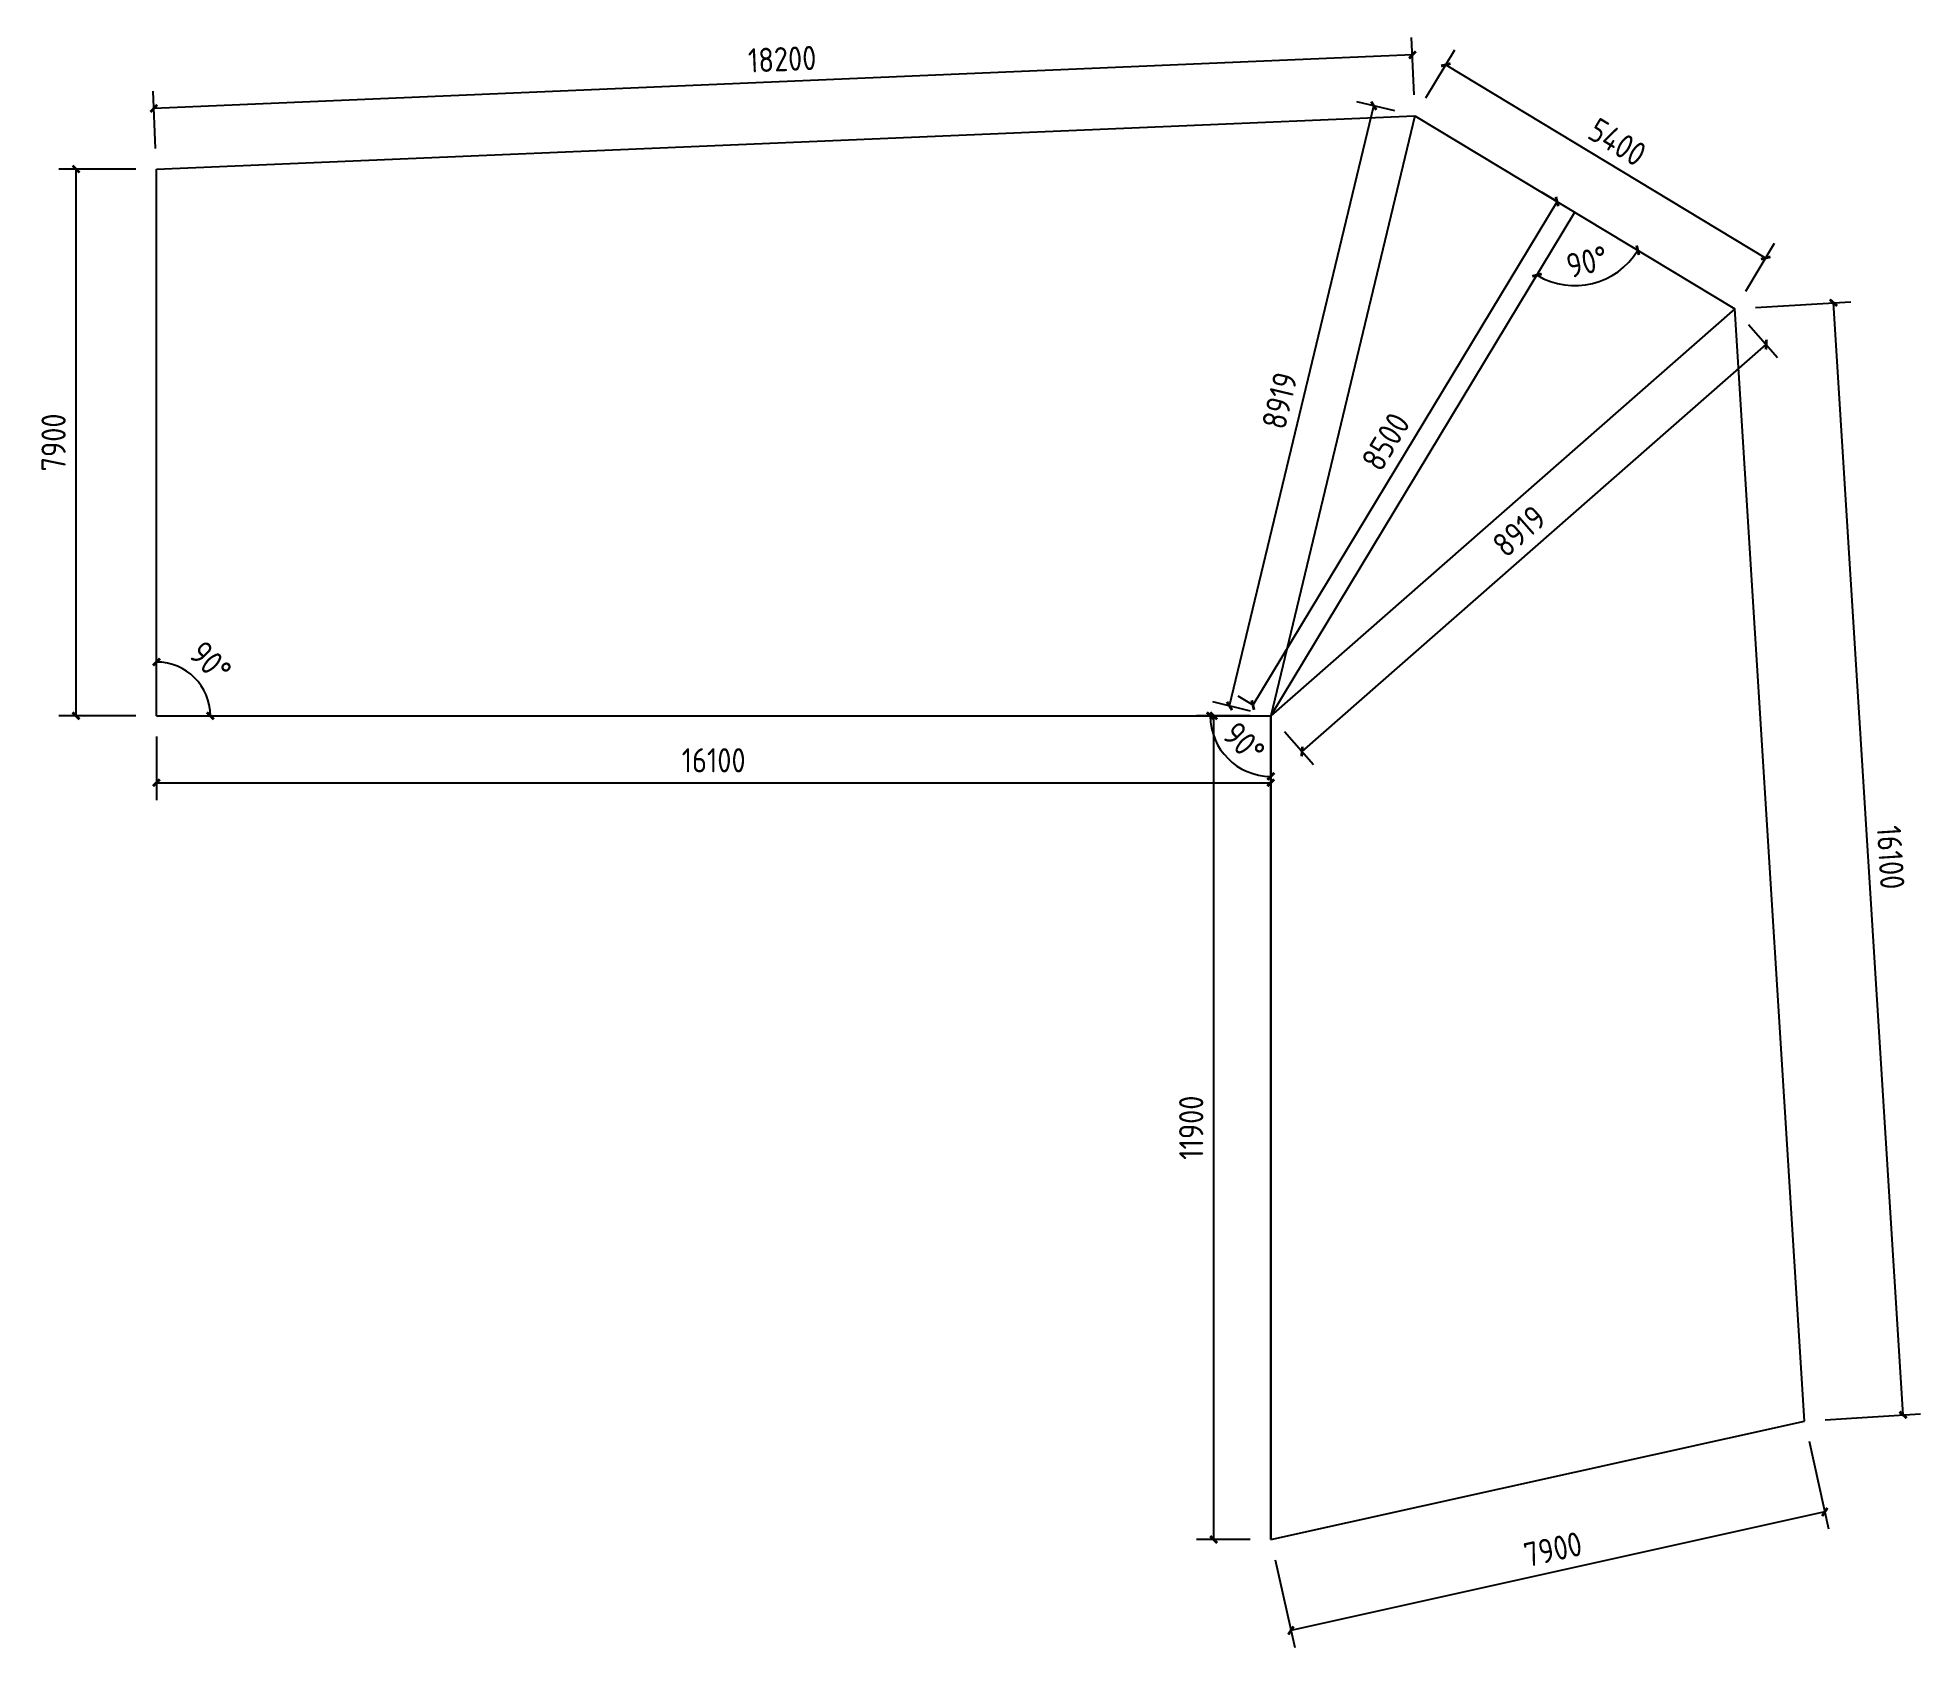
# Model space of a CAD drawing. Extents: x 23521 to 169118, y -86502 to 21244.
# Drawn here: x 141916 to 169118, y -54895 to -31637 of the extents above; entities that cross this region are included whole.
import ezdxf

# ---------------------------------------------------------------- set-up
doc = ezdxf.new("R2010")
doc.units = 0
doc.header["$LTSCALE"] = 1000
doc.header["$MEASUREMENT"] = 0
doc.styles.get("Standard").update_dxf_attribs({"font": 'gbenor.shx', "bigfont": 'gbcbig.shx'})
doc.dimstyles.get("Standard").update_dxf_attribs({"dimscale": 100, "dimtxt": 3.5, "dimasz": 1, "dimexe": 2.5, "dimexo": 3, "dimgap": 1.5, "dimtad": 1, "dimdec": 0, "dimzin": 0, "dimdsep": 46, "dimtxsty": 'Standard', "dimblk": 'ARCHTICK', "dimcen": 0.09, "dimadec": 0, "dimazin": 0, "dimtfac": 1, "dimtdec": 0, "dimtix": 1, "dimtmove": 2, "dimatfit": 3, "dimfxl": 1, "dimtolj": 1, "dimtzin": 0, "dimarcsym": 0})

msp = doc.modelspace()

# ---------------------------------------------------------------- blocks, each defined once
blk = doc.blocks.new('_ArchTick')
at = {"color": 0, "linetype": 'ByBlock', "const_width": 0.4}
blk.add_lwpolyline([(-0.5, -0.5), (0.5, 0.5)], dxfattribs=at)
blk = doc.blocks.new('*D3')
at = {"color": 0, "lineweight": -2}
for p, q in [((159136, -41293), (161220, -32621)), ((161524, -32695), (160977, -32563)), ((159441, -41366), (158893, -41235))]:
    blk.add_line(p, q, dxfattribs=at)
at = {"layer": 'Defpoints', "color": 0}
for p in [(161220, -32621), (161816, -32765), (159733, -41436)]:
    blk.add_point(p, dxfattribs=at)
at = {"color": 0, "lineweight": -2, "xscale": 100, "yscale": 100, "zscale": 100}
for p, rotation in [((161220, -32621), 76.48913274497694), ((159136, -41293), 256.4891327449769)]:
    blk.add_blockref('_ArchTick', p, dxfattribs=dict(at, rotation=rotation))
at = {"color": 0, "insert": (159862, -36881), "char_height": 350, "attachment_point": 5, "rotation": 76.4891}
blk.add_mtext('\\A1;8919', dxfattribs=at)
blk = doc.blocks.new('*D4')
at = {"color": 0, "lineweight": -2}
for p, q in [((163871, -34006), (163655, -33875)), ((163869, -34005), (159474, -41280)), ((159476, -41281), (159260, -41151))]:
    blk.add_line(p, q, dxfattribs=at)
at = {"layer": 'Defpoints', "color": 0}
for p in [(164127, -34161), (159474, -41280), (159733, -41436)]:
    blk.add_point(p, dxfattribs=at)
at = {"color": 0, "lineweight": -2, "xscale": 100, "yscale": 100, "zscale": 100}
for p, rotation in [((163869, -34005), 58.86683666106142), ((159474, -41280), 238.8668366610614)]:
    blk.add_blockref('_ArchTick', p, dxfattribs=dict(at, rotation=rotation))
at = {"color": 0, "insert": (161393, -37474), "char_height": 350, "attachment_point": 5, "rotation": 58.8668}
blk.add_mtext('\\A1;8500', dxfattribs=at)
blk = doc.blocks.new('*D5')
at = {"color": 0, "lineweight": -2}
for p, q in [((161971, -32508), (162390, -31815)), ((162261, -32029), (166883, -34821)), ((166594, -35300), (167012, -34607))]:
    blk.add_line(p, q, dxfattribs=at)
at = {"layer": 'Defpoints', "color": 0}
for p in [(161816, -32765), (166883, -34821), (166438, -35557)]:
    blk.add_point(p, dxfattribs=at)
at = {"color": 0, "lineweight": -2, "xscale": 100, "yscale": 100, "zscale": 100}
for p, rotation in [((162261, -32029), 148.8668366610609), ((166883, -34821), 328.8668366610609)]:
    blk.add_blockref('_ArchTick', p, dxfattribs=dict(at, rotation=rotation))
at = {"color": 0, "insert": (164740, -33146), "char_height": 350, "attachment_point": 5, "rotation": 328.8668}
blk.add_mtext('\\A1;5400', dxfattribs=at)
blk = doc.blocks.new('*D6')
at = {"color": 0, "lineweight": -2}
for p, q in [((161803, -32465), (161768, -31637)), ((161779, -31887), (143595, -32659)), ((143620, -33237), (143585, -32409))]:
    blk.add_line(p, q, dxfattribs=at)
at = {"layer": 'Defpoints', "color": 0}
for p in [(143595, -32659), (161816, -32765), (143633, -33536)]:
    blk.add_point(p, dxfattribs=at)
at = {"color": 0, "lineweight": -2, "xscale": 100, "yscale": 100, "zscale": 100}
for p, rotation in [((161779, -31887), 2.430150002949434), ((143595, -32659), 182.4301500029494)]:
    blk.add_blockref('_ArchTick', p, dxfattribs=dict(at, rotation=rotation))
at = {"color": 0, "insert": (152673, -31948), "char_height": 350, "attachment_point": 5, "rotation": 2.4302}
blk.add_mtext('\\A1;18200', dxfattribs=at)
blk = doc.blocks.new('*D7')
at = {"color": 0, "lineweight": -2}
for p, q in [((143333, -33536), (142221, -33536)), ((142471, -41436), (142471, -33536)), ((143333, -41436), (142221, -41436))]:
    blk.add_line(p, q, dxfattribs=at)
at = {"layer": 'Defpoints', "color": 0}
for p in [(142471, -33536), (143633, -33536), (143633, -41436)]:
    blk.add_point(p, dxfattribs=at)
at = {"color": 0, "lineweight": -2, "xscale": 100, "yscale": 100, "zscale": 100}
for p, rotation in [((142471, -33536), 90), ((142471, -41436), 270)]:
    blk.add_blockref('_ArchTick', p, dxfattribs=dict(at, rotation=rotation))
at = {"color": 0, "insert": (142146, -37486), "char_height": 350, "attachment_point": 5, "rotation": 90}
blk.add_mtext('\\A1;7900', dxfattribs=at)
blk = doc.blocks.new('*D8')
at = {"color": 0, "lineweight": -2}
for p, q in [((143633, -41736), (143633, -42653)), ((159733, -41736), (159733, -42653)), ((143633, -42403), (159733, -42403))]:
    blk.add_line(p, q, dxfattribs=at)
at = {"layer": 'Defpoints', "color": 0}
for p in [(143633, -41436), (159733, -41436), (159733, -42403)]:
    blk.add_point(p, dxfattribs=at)
at = {"color": 0, "lineweight": -2, "xscale": 100, "yscale": 100, "zscale": 100, "rotation": 180}
blk.add_blockref('_ArchTick', (143633, -42403), dxfattribs=at)
at = {"color": 0, "lineweight": -2, "xscale": 100, "yscale": 100, "zscale": 100}
blk.add_blockref('_ArchTick', (159733, -42403), dxfattribs=at)
at = {"color": 0, "insert": (151683, -42078), "char_height": 350, "attachment_point": 5}
blk.add_mtext('\\A1;16100', dxfattribs=at)
blk = doc.blocks.new('*D9')
at = {"color": 0, "lineweight": -2}
for p, q in [((159433, -41436), (158658, -41436)), ((158908, -53336), (158908, -41436)), ((159433, -53336), (158658, -53336))]:
    blk.add_line(p, q, dxfattribs=at)
at = {"layer": 'Defpoints', "color": 0}
for p in [(158908, -41436), (159733, -41436), (159733, -53336)]:
    blk.add_point(p, dxfattribs=at)
at = {"color": 0, "lineweight": -2, "xscale": 100, "yscale": 100, "zscale": 100}
for p, rotation in [((158908, -41436), 90), ((158908, -53336), 270)]:
    blk.add_blockref('_ArchTick', p, dxfattribs=dict(at, rotation=rotation))
at = {"color": 0, "insert": (158583, -47386), "char_height": 350, "attachment_point": 5, "rotation": 90}
blk.add_mtext('\\A1;11900', dxfattribs=at)
blk = doc.blocks.new('*D10')
at = {"color": 0, "lineweight": -2}
for p, q in [((166738, -35538), (168111, -35452)), ((168868, -51536), (167862, -35467)), ((167744, -51606), (169118, -51520))]:
    blk.add_line(p, q, dxfattribs=at)
at = {"layer": 'Defpoints', "color": 0}
for p in [(166438, -35557), (167862, -35467), (167445, -51625)]:
    blk.add_point(p, dxfattribs=at)
at = {"color": 0, "lineweight": -2, "xscale": 100, "yscale": 100, "zscale": 100}
for p, rotation in [((167862, -35467), 93.58448130998009), ((168868, -51536), 273.5844813099801)]:
    blk.add_blockref('_ArchTick', p, dxfattribs=dict(at, rotation=rotation))
at = {"color": 0, "insert": (168689, -43481), "char_height": 350, "attachment_point": 5, "rotation": 273.5845}
blk.add_mtext('\\A1;16100', dxfattribs=at)
blk = doc.blocks.new('*D11')
at = {"color": 0, "lineweight": -2}
for p, q in [((167510, -51918), (167791, -53183)), ((167737, -52939), (160024, -54651)), ((159798, -53629), (160078, -54895))]:
    blk.add_line(p, q, dxfattribs=at)
at = {"layer": 'Defpoints', "color": 0}
for p in [(167445, -51625), (159733, -53336), (160024, -54651)]:
    blk.add_point(p, dxfattribs=at)
at = {"color": 0, "lineweight": -2, "xscale": 100, "yscale": 100, "zscale": 100}
for p, rotation in [((167737, -52939), 12.51020279251808), ((160024, -54651), 192.5102027925181)]:
    blk.add_blockref('_ArchTick', p, dxfattribs=dict(at, rotation=rotation))
at = {"color": 0, "insert": (163810, -53478), "char_height": 350, "attachment_point": 5, "rotation": 12.5102}
blk.add_mtext('\\A1;7900', dxfattribs=at)
blk = doc.blocks.new('*D12')
at = {"color": 0, "lineweight": -2}
for p, q in [((166636, -35782), (167055, -36260)), ((160184, -41952), (166890, -36072)), ((159930, -41662), (160349, -42140))]:
    blk.add_line(p, q, dxfattribs=at)
at = {"layer": 'Defpoints', "color": 0}
for p in [(166438, -35557), (166890, -36072), (159733, -41436)]:
    blk.add_point(p, dxfattribs=at)
at = {"color": 0, "lineweight": -2, "xscale": 100, "yscale": 100, "zscale": 100}
for p, rotation in [((166890, -36072), 41.24454057714556), ((160184, -41952), 221.2445405771455)]:
    blk.add_blockref('_ArchTick', p, dxfattribs=dict(at, rotation=rotation))
at = {"color": 0, "insert": (163323, -38767), "char_height": 350, "attachment_point": 5, "rotation": 41.2445}
blk.add_mtext('\\A1;8919', dxfattribs=at)
blk = doc.blocks.new('*D13')
at = {"color": 0, "lineweight": -2}
blk.add_arc((164127, -34161), 1060, 238.8668, 328.8668, dxfattribs=at)
at = {"layer": 'Defpoints', "color": 0}
for p in [(161816, -32765), (164127, -34161), (164106, -35221), (166438, -35557), (159733, -41436)]:
    blk.add_point(p, dxfattribs=at)
at = {"color": 0, "lineweight": -2, "xscale": 100, "yscale": 100, "zscale": 100}
for p, rotation in [((165035, -34709), 58.86683666106094), ((163579, -35068), 148.8668366610614)]:
    blk.add_blockref('_ArchTick', p, dxfattribs=dict(at, rotation=rotation))
at = {"color": 0, "insert": (164304, -34875), "char_height": 350, "attachment_point": 5, "rotation": 13.8668}
blk.add_mtext('\\A1;90°', dxfattribs=at)
blk = doc.blocks.new('*D14')
at = {"color": 0, "lineweight": -2}
blk.add_arc((159733, -41436), 874, 180, 270, dxfattribs=at)
at = {"layer": 'Defpoints', "color": 0}
for p in [(143633, -41436), (159733, -41436), (159733, -41436), (158976, -41873), (159733, -53336)]:
    blk.add_point(p, dxfattribs=at)
at = {"color": 0, "lineweight": -2, "xscale": 100, "yscale": 100, "zscale": 100, "rotation": 90}
blk.add_blockref('_ArchTick', (158859, -41436), dxfattribs=at)
at = {"color": 0, "lineweight": -2, "xscale": 100, "yscale": 100, "zscale": 100}
blk.add_blockref('_ArchTick', (159733, -42310), dxfattribs=at)
at = {"color": 0, "insert": (159345, -41824), "char_height": 350, "attachment_point": 5, "rotation": 315}
blk.add_mtext('\\A1;90°', dxfattribs=at)
blk = doc.blocks.new('*D15')
at = {"color": 0, "lineweight": -2}
blk.add_arc((143633, -41436), 778, 0, 90, dxfattribs=at)
at = {"layer": 'Defpoints', "color": 0}
for p in [(143633, -33536), (144307, -41047), (143633, -41436), (143633, -41436), (159733, -41436)]:
    blk.add_point(p, dxfattribs=at)
at = {"color": 0, "lineweight": -2, "xscale": 100, "yscale": 100, "zscale": 100}
for p, rotation in [((143633, -40658), 179.9999999999999), ((144411, -41436), 270)]:
    blk.add_blockref('_ArchTick', p, dxfattribs=dict(at, rotation=rotation))
at = {"color": 0, "insert": (144413, -40656), "char_height": 350, "attachment_point": 5, "rotation": 315}
blk.add_mtext('\\A1;90°', dxfattribs=at)

# ---------------------------------------------------------------- dimensions: what is measured, and where the dimension line sits
at = {"color": 4}
for p1, p2, distance, picture, middle in [((161816.2, -32764.6), (143632.6, -33536.3), -878.6, '*D6', (152673.3, -31948)), ((161816.2, -32764.6), (166438.4, -35556.6), 859.8, '*D5', (164739.9, -33146.5)), ((159732.6, -41436.3), (161816.2, -32764.6), 613.4, '*D3', (159862, -36881.3)), ((143632.6, -41436.3), (143632.6, -33536.3), 1161.8, '*D7', (142145.7, -37486.3)), ((164127.3, -34160.6), (159732.6, -41436.3), -301.7, '*D4', (161393.5, -37474.5)), ((159732.5517, -41436.3486), (166438.4104, -35556.5987), -685.3503, '*D12', (163323.0507, -38767.422)), ((167445, -51625.1), (166438.4, -35556.6), -1425.9, '*D10', (168689.2, -43481.4)), ((143632.6, -41436.3), (159732.6, -41436.3), -966.8, '*D8', (151682.6, -42078.2)), ((159732.6, -53336.3), (159732.6, -41436.3), 824.4, '*D9', (158583.1, -47386.3)), ((167445, -51625.1), (159732.6, -53336.3), 1346.2, '*D11', (163810, -53477.7))]:
    dim = msp.add_aligned_dim(p1=p1, p2=p2, distance=distance, dimstyle='Standard', dxfattribs=at)
    dim.commit()
    dim.dimension.update_dxf_attribs({"geometry": picture, "text_midpoint": middle})
for base, line1, line2, picture, middle in [((164106.3, -35220.8), ((161816.2, -32764.6), (166438.4, -35556.6)), ((159732.6, -41436.3), (164127.3, -34160.6)), '*D13', (164303.5, -34874.6)), ((144306.5, -41047.2), ((143632.6, -41436.3), (159732.6, -41436.3)), ((143632.6, -41436.3), (143632.6, -33536.3)), '*D15', (144412.7, -40656.2)), ((158976, -41873.2), ((159732.6, -53336.3), (159732.6, -41436.3)), ((143632.6, -41436.3), (159732.6, -41436.3)), '*D14', (159344.6, -41824.3))]:
    dim = msp.add_angular_dim_2l(base=base, line1=line1, line2=line2, dimstyle='Standard', dxfattribs=at)
    dim.commit()
    dim.dimension.update_dxf_attribs({"geometry": picture, "text_midpoint": middle})

# ---------------------------------------------------------------- linework, layer by layer
at = {"color": 1}
for p, q in [((143632.6, -33536.3), (161816.2, -32764.6)), ((161816.2, -32764.6), (159732.6, -41436.3)), ((161816.2, -32764.6), (166438.4, -35556.6)), ((143632.6, -41436.3), (143632.6, -33536.3)), ((159732.6, -41436.3), (164127.3, -34160.6)), ((166438.4, -35556.6), (159732.6, -41436.3)), ((167445, -51625.1), (166438.4, -35556.6)), ((143632.6, -41436.3), (159732.6, -41436.3)), ((159732.6, -41436.3), (159732.6, -53336.3)), ((159732.6, -53336.3), (159732.6, -41436.3))]:
    msp.add_line(p, q, dxfattribs=at)
at = {"color": 4}
msp.add_line((159732.6, -53336.3), (167445, -51625.1), dxfattribs=at)

msp.set_redraw_order([(e.dxf.handle, doc.entitydb.next_handle()) for e in msp.query("TEXT MTEXT ATTDEF DIMENSION ARC_DIMENSION")])  # texts and dimensions are drawn at this point

doc.saveas('drawing.dxf')
